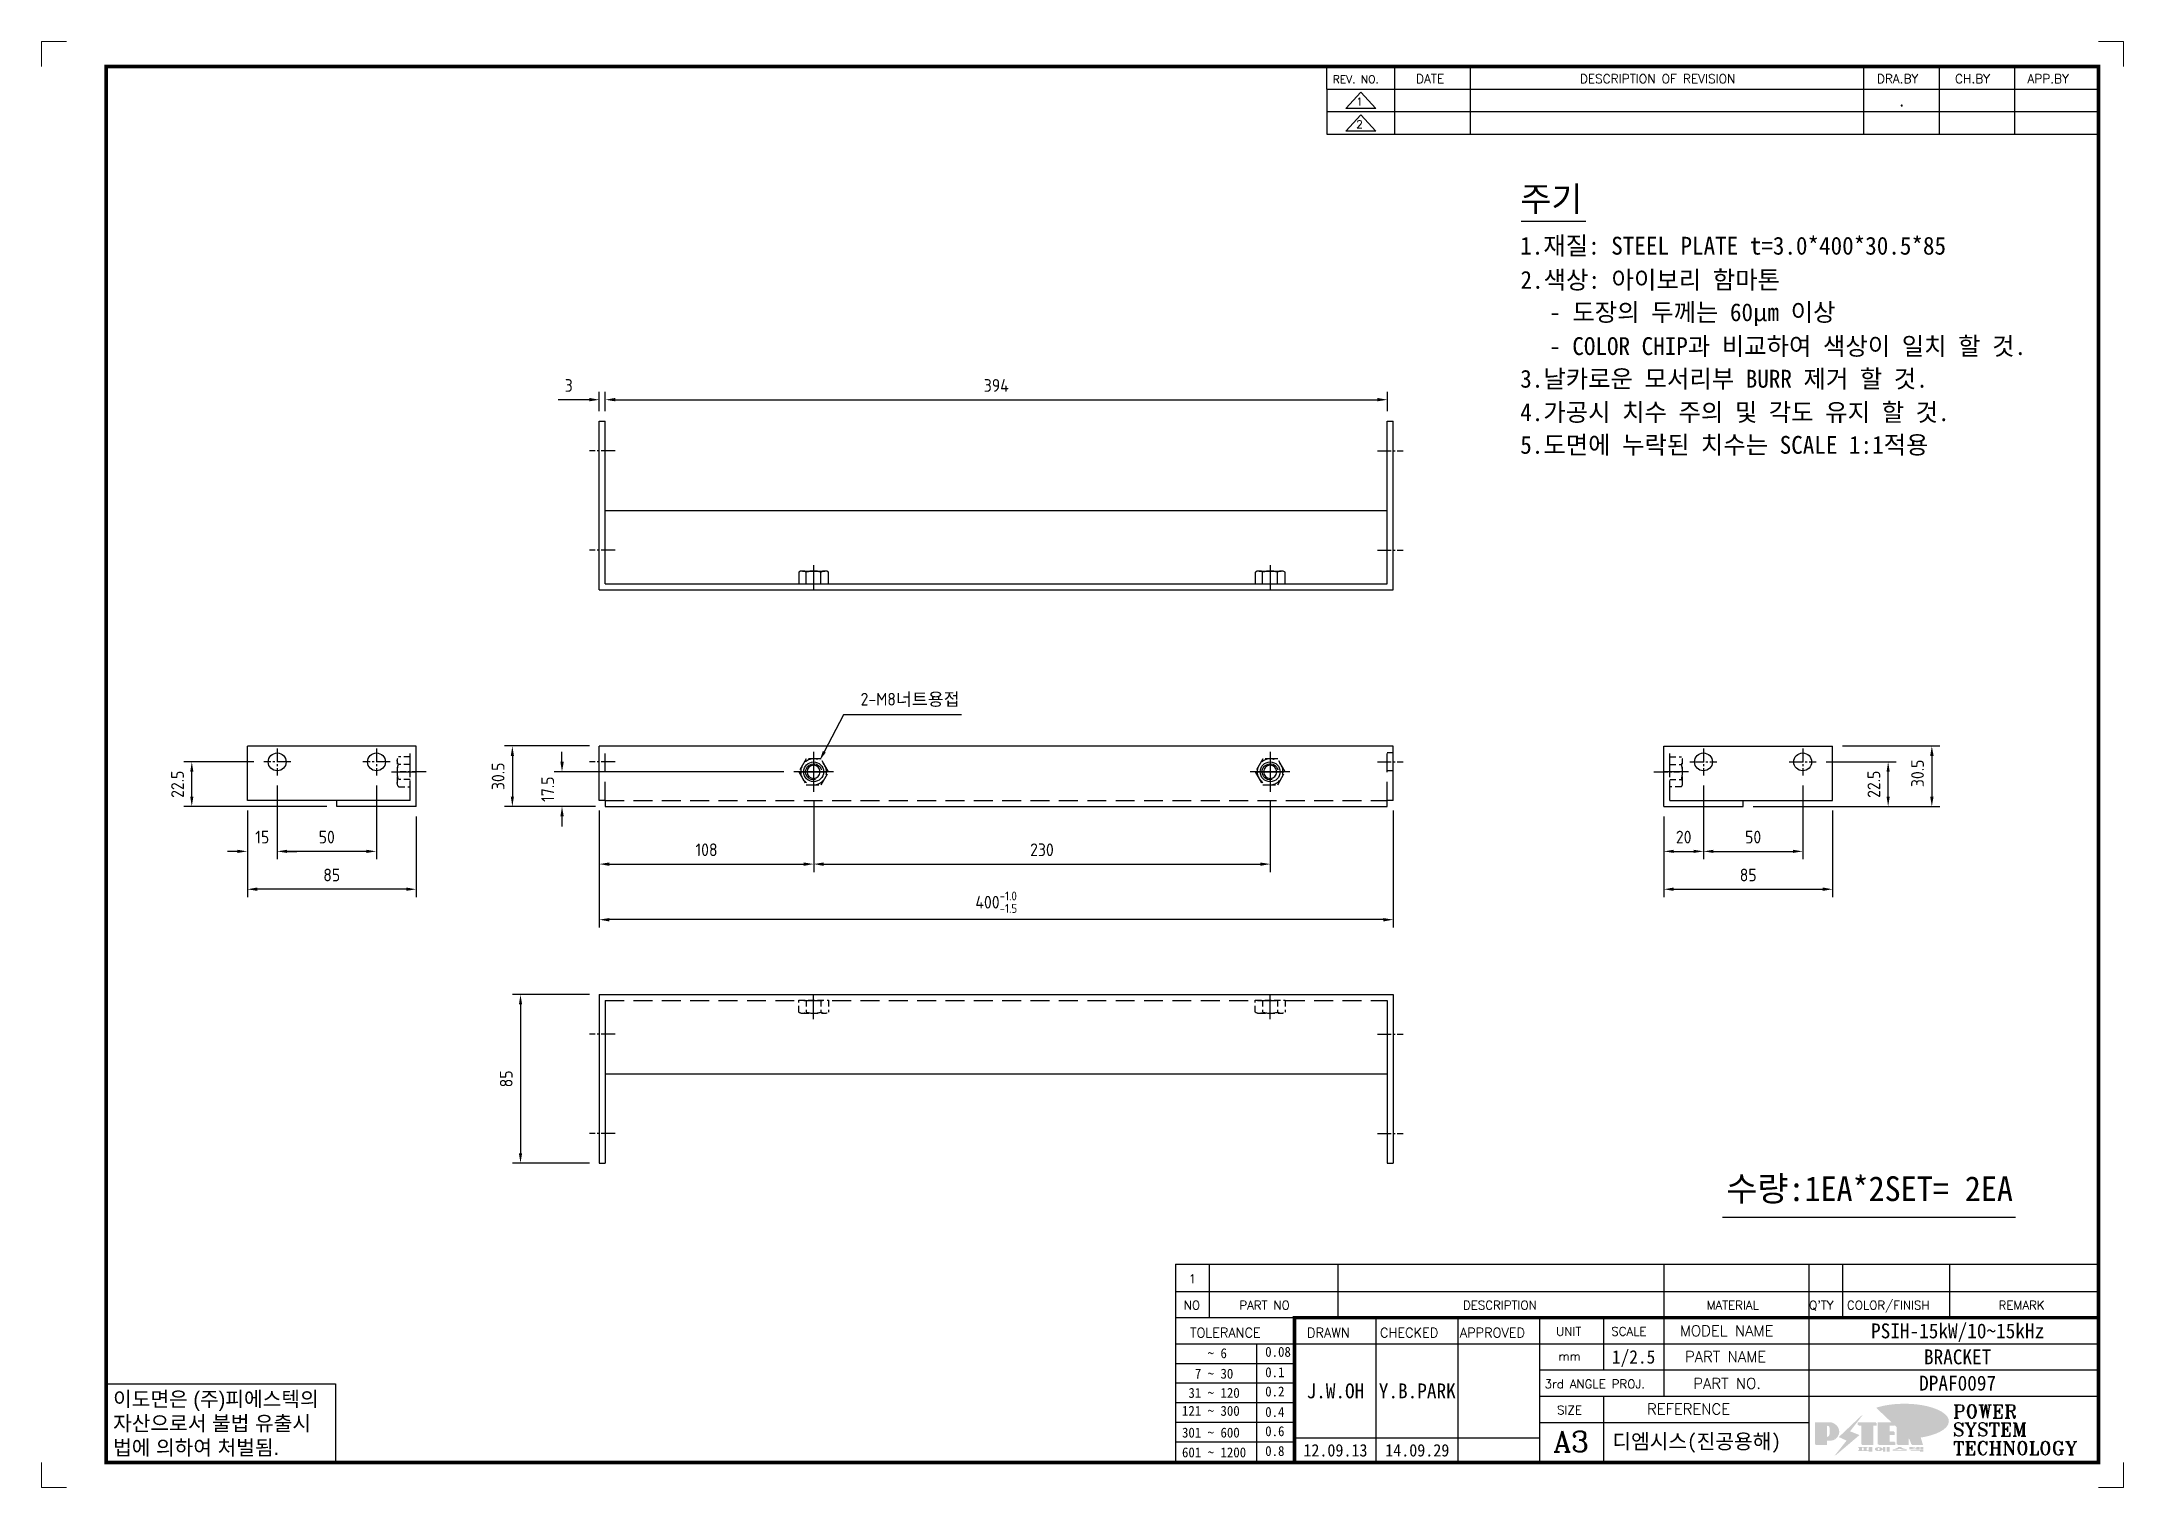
# Model space of a CAD drawing. Header units: millimetres. Extents: x 24815 to 36799, y -9299 to 5469.
# Drawn here: x 29457 to 30505, y -1538 to -810 of the extents above; entities that cross this region are included whole.
import ezdxf
from ezdxf.enums import TextEntityAlignment as Align

# ---------------------------------------------------------------- set-up
doc = ezdxf.new("R2010")
doc.units = ezdxf.units.MM
for name, pattern in [('CENTER', [50.8, 31.75, -6.35, 6.35, -6.35]), ('CENTER1', [10, 7, -1, 1, -1]), ('CENTER2', [28.575, 19.05, -3.175, 3.175, -3.175]), ('HIDDEN', [9.525, 6.35, -3.175]), ('HIDDEN2', [4.7625, 3.175, -1.5875])]:
    doc.linetypes.add(name, pattern=pattern)
for name, color, linetype in [('CENTER', 1, 'CENTER'), ('FORMAT-1', 7, 'Continuous'), ('line', 3, 'Continuous'), ('THIN', 3, 'Continuous')]:
    doc.layers.add(name, color=color, linetype=linetype)
doc.styles.add('h1', font='')
doc.styles.add('HAN', font='')
doc.styles.add('RC', font='ROMANC.SHX')
doc.styles.add('ROMANT', font='romant')
doc.styles.add('RT', font='ROMANT.SHX', dxfattribs={"oblique": 15})
doc.styles.get("Standard").update_dxf_attribs({"font": 'ISOCP.SHX', "bigfont": 'WHGTXT.SHX'})
doc.styles.get('h1').set_extended_font_data('New Gulim')
doc.styles.get('HAN').set_extended_font_data('GulimChe')
doc.dimstyles.new('PS-2', dxfattribs={"dimscale": 2, "dimtxt": 3.2, "dimasz": 2.5, "dimexe": 2, "dimexo": 2.5, "dimgap": 2, "dimtad": 1, "dimtoh": 1, "dimrnd": 0.05, "dimzin": 12, "dimdsep": 46, "dimtxsty": 'Standard', "dimcen": 0, "dimclrt": 2, "dimazin": 3, "dimtfac": 1, "dimtofl": 0, "dimtmove": 0, "dimatfit": 3, "dimfxl": 0, "dimtolj": 1, "dimtzin": 0, "dimarcsym": 0})

msp = doc.modelspace()

# ---------------------------------------------------------------- texts
at = {"color": 2, "style": 'HAN'}
for s, height, p in [('주기', 12.5, (30201.444, -895.372)), ('1.재질: STEEL PLATE t=3.0*400*30.5*85', 9, (30201.444, -917.212)), ('2.색상: 아이보리 함마톤', 9, (30201.58, -934.417)), ('- 도장의 두께는 60µm 이상', 9, (30216.069, -950.712)), ('- COLOR CHIP과 비교하여 색상이 일치 할 것.', 9, (30216.069, -967.785)), ('3.날카로운 모서리부 BURR 제거 할 것.', 9, (30201.444, -984.227)), ('4.가공시 치수 주의 및 각도 유지 할 것.', 9, (30201.444, -1001.087)), ('5.도면에 누락된 치수는 SCALE 1:1적용', 9, (30201.444, -1017.529)), ('수량:1EA*2SET= 2EA', 12.5, (30305.2, -1393.97))]:
    msp.add_text(s, height=height, dxfattribs=at).set_placement(p)

# ---------------------------------------------------------------- blocks, each defined once
blk = doc.blocks.new('t3')
for p, q in [((0, 15.88), (46.25, 15.88)), ((0, 15.88), (0, 0)), ((46.25, 15.88), (46.25, 0)), ((0, 0), (46.25, 0))]:
    blk.add_line(p, q)
at = {"color": 1, "style": 'h1'}
for s, p in [('이도면은 (주)피에스텍의', (1.4, 11.29)), ('자산으로서 불법 유출시', (1.4, 6.41)), ('법에 의하여 처벌됨.', (1.4, 1.52))]:
    blk.add_text(s, height=3, dxfattribs=at).set_placement(p)
blk = doc.blocks.new('new LOGO')
at = {"layer": 'line'}
h = blk.add_hatch(color=1, dxfattribs=at)
h.paths.add_polyline_path([(41.5, 16.4), (54.3, 16.4, 1), (54.3, 82.9), (0, 82.9), (0, -0.1), (41.5, -0.1)])
h.paths.add_polyline_path([(41.5, 27.9), (41.5, 71.9), (43.6, 71.9, -0.414214), (54.6, 60.9), (54.6, 38.9, -0.414214), (43.6, 27.9)], flags=16)
h.paths.add_polyline_path([(214.7, 71.9), (227.5, 71.9), (227.5, 82.9), (159.7, 82.9), (159.7, 71.9), (172.5, 71.9), (172.5, -0.1), (214.7, -0.1)])
h.paths.add_polyline_path([(276, 37.4), (294.8, 37.4), (294.8, 49.1), (276, 49.1), (276, 71.9), (294.8, 71.9), (294.8, 82.9), (234.5, 82.9), (234.5, -0.1), (297, -0.1), (297, 10.9), (276, 10.9)])
h.paths.add_polyline_path([(347.2, 35.2), (359.7, -0.1), (400.5, -0.1), (379.6, 66.8), (399.7, 82.9), (380.6, 82.9), (347.2, 61.6), (347.2, 82.9), (305.5, 82.9), (305.5, -0.1), (347.2, -0.1)])
h = blk.add_hatch(color=250, dxfattribs=at)
h.paths.add_polyline_path([(44.5, 69.4), (46.6, 69.4, -0.129793), (52, 68, 0.221832), (43.6, 71.9), (41.5, 71.9), (41.5, 27.9), (43.6, 27.9, 0.02048), (44.5, 28)], flags=17)
h.paths.add_polyline_path([(44.5, 13.9), (57.3, 13.9, 0.72362), (77.1, 73.9, -0.679777), (54.3, 16.4), (41.5, 16.4), (41.5, -0.1), (3, -0.1), (3, -2.6), (44.5, -2.6)])
h.paths.add_polyline_path([(117.9, 14.2), (71.5, -44.4), (77.1, -39.6), (120.8, 15.6), (92, 28.9), (173.3, 106), (177.5, 111.4), (89.1, 27.6)])
h.paths.add_polyline_path([(162.7, 71.9), (162.7, 69.4), (172.5, 69.4), (172.5, 71.9)], flags=17)
h.paths.add_polyline_path([(217.7, 69.4), (230.5, 69.4), (230.5, 80.4), (227.5, 80.4), (227.5, 71.9), (214.7, 71.9), (214.7, -0.1), (175.5, -0.1), (175.5, -2.6), (217.7, -2.6)])
h.paths.add_polyline_path([(297.8, 46.6), (294.8, 46.6), (294.8, 37.4), (276, 37.4), (276, 10.9), (279, 10.9), (279, 34.9), (297.8, 34.9)])
h.paths.add_polyline_path([(300, 8.4), (297, 8.4), (297, -0.1), (237.5, -0.1), (237.5, -2.6), (300, -2.6)])
h.paths.add_polyline_path([(297.8, 80.4), (294.8, 80.4), (294.8, 71.9), (276, 71.9), (276, 49.1), (279, 49.1), (279, 69.4), (297.8, 69.4)])
h.paths.add_polyline_path([(350.2, 80.4), (347.2, 80.4), (347.2, 61.6), (350.2, 63.5)])
h.paths.add_polyline_path([(350.2, 26.7), (347.2, 35.2), (347.2, -0.1), (308.5, -0.1), (308.5, -2.6), (350.2, -2.6)])
h.paths.add_polyline_path([(402.7, 80.4), (396.5, 80.4), (379.6, 66.8), (400.5, -0.1), (361.8, -0.1), (362.7, -2.6), (403.5, -2.6), (382.6, 64.3)])
blk.add_hatch(color=5, dxfattribs=at).paths.add_polyline_path([(166.3, 35), (131, 49), (180.4, 112.7), (92, 28.9), (120.8, 15.6), (74.4, -43)])
h = blk.add_hatch(color=253, dxfattribs=at)
edge = h.paths.add_edge_path()
edge.add_ellipse((333.9, 86.4), major_axis=(-165.9, 0), ratio=0.39426, start_angle=111.51268, end_angle=334.46902)
edge.add_ellipse((314.1, 81.2), major_axis=(-153.7, 0), ratio=0.40699, start_angle=121.30662, end_angle=327.74369, ccw=False)
edge.add_line((394, 27.8), (394.7, 25.6))
h = blk.add_hatch(color=250, dxfattribs=at)
edge = h.paths.add_edge_path()
edge.add_ellipse((237.8, -17.6), major_axis=(-14.3, 0), ratio=0.526336, start_angle=192.2456, end_angle=269.07481)
edge.add_line((238.1, -10.1), (237.6, -10.1))
edge.add_ellipse((237.8, -17.6), major_axis=(-14.3, 0), ratio=0.526336, start_angle=270.92519, end_angle=449.07481)
edge.add_line((237.6, -25.1), (238.1, -25.1))
edge.add_ellipse((237.8, -17.6), major_axis=(-14.3, 0), ratio=0.526336, start_angle=450.92519, end_angle=527.7544)
edge.add_line((251.7, -19.2), (254.1, -19.2))
edge.add_line((254.1, -19.2), (254.1, -27.1))
edge.add_line((254.1, -27.1), (263.1, -27.1))
edge.add_line((263.1, -27.1), (263.1, -10.1))
edge.add_line((263.1, -10.1), (254.1, -10.1))
edge.add_line((254.1, -10.1), (254.1, -16))
edge.add_line((254.1, -16), (251.7, -16))
h.paths.add_polyline_path([(241, -16.4), (241, -18.7, -1), (234.4, -18.7), (234.4, -16.4, -1)], flags=16)
h.paths.add_polyline_path([(278.2, -10.1), (268.1, -10.1), (268.1, -27.1), (278.2, -27.1)])
h.paths.add_polyline_path([(310.3, -10.1), (310.3, -11.1, -0.157169), (289.3, -17.5), (294, -19.9, 0.128407), (316.3, -15.9, 0.128407), (338.6, -19.9), (343.3, -17.5, -0.157169), (322.2, -11.1), (322.2, -10.1)])
h.paths.add_polyline_path([(342.1, -25.1), (342.1, -22.3), (290.4, -22.3), (290.4, -25.1)])
h.paths.add_polyline_path([(352, -10.1), (352, -16.2, 0.414214), (354, -18.2), (378.7, -18.2), (378.7, -19.6), (390.2, -19.6), (390.2, -10.1), (378.7, -10.1), (378.7, -13.6), (374.7, -13.6), (374.7, -15.1), (378.7, -15.1), (378.7, -16.2), (364.7, -16.2), (364.7, -15.1), (371.2, -15.1), (371.2, -13.6), (364.7, -13.6), (364.7, -12.6), (374.7, -12.6), (374.7, -10.1)])
h.paths.add_polyline_path([(393.8, -10.1), (393.8, -19.6), (405, -19.6), (405, -10.1)])
h.paths.add_polyline_path([(405, -27.1), (405, -20.9), (356.8, -20.9), (356.8, -23), (391.8, -23), (391.8, -27.1)])
h.paths.add_polyline_path([(200.4, -10.1), (200.4, -22.3), (193.2, -22.3), (193.2, -12.6), (196.6, -12.6), (196.6, -10.1), (161, -10.1), (161, -12.6), (164.5, -12.6), (164.5, -22.3), (161, -22.3), (161, -25.1), (200.4, -25.1), (200.4, -27.1), (213.9, -27.1), (213.9, -10.1)])
h.paths.add_polyline_path([(182, -12.6), (175.6, -12.6), (175.6, -22.3), (182, -22.3)], flags=17)
blk = doc.blocks.new('format-3')
at = {"color": 3, "lineweight": 9}
for p, q in [((0, 286.3), (0, 291.3)), ((5, 291.3), (0, 291.3)), ((414.5, 291.3), (419.5, 291.3)), ((419.5, 286.3), (419.5, 291.3)), ((0, 5), (0, 0)), ((419.5, 5), (419.5, 0)), ((5, 0), (0, 0)), ((414.5, 0), (419.5, 0))]:
    blk.add_line(p, q, dxfattribs=at)
at = {"color": 180}
for p, q in [((258.97, 281.75), (258.97, 286.3)), ((272.71, 281.75), (272.71, 286.3)), ((287.94, 281.75), (287.94, 286.3)), ((367.22, 281.75), (367.22, 286.3)), ((382.45, 281.75), (382.45, 286.3)), ((397.61, 281.75), (397.61, 286.3)), ((258.97, 281.75), (414.5, 281.75)), ((228.5, 39.49), (228.5, 5)), ((228.5, 39.49), (414.5, 39.49)), ((235.29, 39.49), (235.29, 34.21)), ((261.24, 34.21), (261.24, 39.49)), ((326.9, 39.49), (326.9, 34.21)), ((356.11, 39.49), (356.11, 34.21)), ((362.93, 39.49), (362.93, 34.21)), ((384.48, 39.49), (384.48, 34.21)), ((228.5, 34.21), (252.48, 34.21)), ((268.96, 5), (268.96, 34.21)), ((285.45, 5), (285.45, 34.21)), ((301.94, 5), (301.94, 34.21)), ((314.72, 34.21), (314.72, 23.65)), ((326.9, 34.21), (326.9, 18.37)), ((356.11, 34.21), (356.11, 5)), ((228.5, 28.93), (252.48, 28.93)), ((244.89, 5.23), (244.89, 28.93)), ((252.48, 28.93), (414.5, 28.93)), ((228.5, 24.98), (252.48, 24.98)), ((228.5, 21.03), (252.48, 21.03)), ((301.94, 23.65), (414.5, 23.65)), ((228.5, 17.08), (252.48, 17.08)), ((301.94, 18.37), (414.5, 18.37)), ((314.72, 18.37), (314.72, 5)), ((228.5, 13.13), (252.48, 13.13)), ((301.94, 13.09), (356.11, 13.09)), ((228.5, 9.18), (252.48, 9.18)), ((252.48, 9.95), (301.94, 9.95))]:
    blk.add_line(p, q, dxfattribs=at)
at = {"const_width": 0.7}
blk.add_lwpolyline([(252.48, 5), (252.48, 34.21), (414.5, 34.21)], dxfattribs=at)
at = {"layer": 'FORMAT-1', "const_width": 0.7}
blk.add_lwpolyline([(13, 5), (13, 286.3), (414.5, 286.3), (414.5, 5)], close=True, dxfattribs=at)
blk.add_blockref('t3', (13, 5))
at = {"xscale": 0.05400000000000027, "yscale": 0.05400000000000027, "zscale": 0.05400000000000027}
blk.add_blockref('new LOGO', (357.35, 8.65), dxfattribs=at)
at = {"color": 2}
for s, height, style, p in [('REV. NO.', 1.56, 'RC', (260.23, 282.95)), ('DATE', 1.788, 'RC', (276.95, 282.94)), ('DESCRIPTION OF REVISION', 1.7875, 'RC', (309.98, 282.94)), ('DRA.BY', 1.788, 'RC', (369.83, 282.94)), ('CH.BY', 1.788, 'RC', (385.59, 282.94)), ('APP.BY', 1.788, 'RC', (400.18, 282.94)), ('COLOR/FINISH', 1.7424, 'RC', (363.8, 35.83)), ('NO', 1.742, 'RC', (230.16, 35.83)), ('PART NO', 1.742, 'RC', (241.36, 35.83)), ('DESCRIPTION', 1.7424, 'RC', (286.43, 35.83)), ('MATERIAL', 1.742, 'RC', (335.52, 35.83)), ("Q'TY", 1.742, 'RC', (356.17, 35.83)), ('REMARK', 1.742, 'RC', (394.37, 35.83)), (' TOLERANCE', 1.9, 'RC', (230.11, 30.22)), ('DRAWN', 1.9, 'RC', (255, 30.22)), ('CHECKED', 1.9, 'RC', (269.71, 30.22)), ('APPROVED', 1.9, 'RC', (285.8, 30.22)), ('UNIT', 1.742, 'RC', (305.19, 30.55)), ('SCALE', 1.742, 'RC', (316.32, 30.55)), ('MODEL NAME', 2.178, 'RC', (330.12, 30.46)), ('    ~ 6', 2, 'HAN', (229.8, 26.03)), ('0.08', 2, 'HAN', (246.57, 26.31)), ('mm', 1.742, 'RC', (305.67, 25.56)), ('PART NAME', 2.178, 'RC', (331.17, 25.24)), ('  7 ~ 30', 2, 'HAN', (229.8, 21.91)), ('0.1', 2, 'HAN', (246.57, 22.2)), ('3rd ANGLE PROJ.', 1.7424, 'RC', (302.87, 19.97)), ('PART NO.', 2.178, 'RC', (332.84, 19.85)), (' 31 ~ 120', 2, 'HAN', (229.8, 18.04)), ('0.2', 2, 'HAN', (246.57, 18.32)), ('REFERENCE', 2.178, 'RC', (323.52, 14.69)), ('121 ~ 300', 2, 'HAN', (229.8, 14.42)), ('0.4', 2, 'HAN', (246.57, 14.2)), ('SIZE', 1.742, 'RC', (305.39, 14.71)), ('301 ~ 600', 2, 'HAN', (229.8, 10.04)), ('0.6', 2, 'HAN', (246.57, 10.32)), ('601 ~ 1200', 2, 'HAN', (229.8, 6.05)), ('0.8', 2, 'HAN', (246.57, 6.33))]:
    blk.add_text(s, height=height, dxfattribs=dict(at, style=style)).set_placement(p)
at = {"style": 'ROMANT'}
for s, p in [('POWER', (385.15, 13.96)), ('SYSTEM', (385.15, 10.31)), ('TECHNOLOGY', (385.15, 6.56))]:
    blk.add_text(s, height=2.7, dxfattribs=at).set_placement(p)
at = {"color": 2, "lineweight": 25, "style": 'RC'}
blk.add_text('A3', height=4.182, dxfattribs=at).set_placement((304.61, 7.14))
at = {"style": 'HAN'}
for tag, height, p in [('MODEL-NAME', 3, (386.1, 31.53)), ('SCALE', 2.7, (320.81, 26.29)), ('PART-NAME', 3, (386.1, 26.29)), ('CH-BY', 3, (277.21, 19.44)), ('PART-NO', 3, (386.1, 21.01)), ('DRA-BY', 3, (260.72, 19.44)), ('APP-BY', 3, (293.7, 19.44)), ('DRA-DATE', 2.5, (260.72, 7.47)), ('CH-DATE', 2.5, (277.21, 7.47)), ('APP-DATE', 2.5, (293.7, 7.47)), ('관련업체', 3, (333.52, 9.26))]:
    blk.add_attdef(tag, text='', height=height, dxfattribs=at).set_placement(p, align=Align.MIDDLE_CENTER)
blk = doc.blocks.new('no3')
at = {"color": 180}
for p, q in [((0, 5.5), (0, 0)), ((0, 5.5), (186, 5.5)), ((6.79, 5.5), (6.79, 0)), ((32.74, 0.11), (32.74, 5.5)), ((98.4, 5.5), (98.4, 0)), ((127.61, 5.5), (127.61, 0)), ((134.43, 5.5), (134.43, 0)), ((155.98, 5.5), (155.98, 0))]:
    blk.add_line(p, q, dxfattribs=at)
at = {"color": 2, "style": 'HAN'}
for tag, p in [('PART-NO', (19.76, 2.75)), ('MATERIAL', (111.38, 2.75)), ("Q'TY", (131.02, 2.75)), ('COLOR/FINISH', (145.2, 2.75)), ('REMARK', (170.76, 2.75))]:
    blk.add_attdef(tag, text='', height=2.9, dxfattribs=at).set_placement(p, align=Align.MIDDLE_CENTER)
blk.add_attdef('DESCRIPTION', text='', height=2.9, dxfattribs=at).set_placement((34.51, 2.75), align=Align.MIDDLE_LEFT)
at = {"color": 2, "style": 'RT', "oblique": 15}
blk.add_attdef('NO', text='', height=1.74, dxfattribs=at).set_placement((3.38, 2.51), align=Align.MIDDLE_CENTER)
blk = doc.blocks.new('re3')
at = {"color": 180}
for p, q in [((0, 0), (0, -4.55)), ((6.87, -0.64), (3.86, -3.91)), ((9.88, -3.91), (3.86, -3.91)), ((6.87, -0.64), (9.88, -3.91)), ((13.74, -4.55), (13.74, 0)), ((28.97, -4.55), (28.97, 0)), ((108.25, -4.55), (108.25, 0)), ((123.49, -4.55), (123.49, 0)), ((138.64, -4.55), (138.64, 0)), ((0, -4.55), (155.53, -4.55))]:
    blk.add_line(p, q, dxfattribs=at)
at = {"color": 2, "style": 'RC', "oblique": 15}
blk.add_attdef('REV.NO', text='', height=1.56, dxfattribs=at).set_placement((6.59, -2.56), align=Align.MIDDLE_CENTER)
blk.add_attdef('-1', text='', height=1.56, dxfattribs=at).set_placement((9.37, -1.66), align=Align.MIDDLE_LEFT)
at = {"color": 2, "style": 'HAN'}
for tag, p in [('REV.-DATE', (21.36, -2.28)), ('DRA.BY', (115.87, -2.28)), ('CH.BY', (131.07, -2.28)), ('APP.BY', (147.09, -2.28))]:
    blk.add_attdef(tag, text='', height=2.5, dxfattribs=at).set_placement(p, align=Align.MIDDLE_CENTER)
blk.add_attdef('DESCRIPTION-OF-REVISION', text='', height=2.5, dxfattribs=at).set_placement((31.61, -2.28), align=Align.MIDDLE_LEFT)
blk = doc.blocks.new('esrfa')
at = {"color": 2, "linetype": 'HIDDEN2'}
for p, q in [((-4055.2, -14067.6), (-4040.2, -14067.6)), ((-4055.2, -14073.5), (-4055.2, -14067.6)), ((-4053.3, -14074.1), (-4042.1, -14074.1)), ((-4051.5, -14067.6), (-4051.5, -14073.5)), ((-4044, -14067.6), (-4044, -14073.5)), ((-4040.2, -14067.6), (-4040.2, -14073.5))]:
    blk.add_line(p, q, dxfattribs=at)
for centre, radius, start, end in [((-4053.3, -14070.8), 3.32, 235.6158, 304.3842), ((-4047.7, -14061.7), 12.4, 252.412, 287.588), ((-4042.1, -14070.8), 3.32, 235.6158, 304.3842)]:
    blk.add_arc(centre, radius, start, end, dxfattribs=at)
at = {"layer": 'CENTER'}
blk.add_line((-4047.7, -14077.1), (-4047.7, -14064.6), dxfattribs=at)
blk = doc.blocks.new('*D451')
at = {"color": 0, "lineweight": -2}
for p, q in [((29845.5, -1192.7), (29845.5, -1228.2)), ((29737.5, -1197.2), (29737.5, -1228.2)), ((29742.5, -1224.2), (29840.5, -1224.2))]:
    blk.add_line(p, q, dxfattribs=at)
at = {"color": 0}
for points in [[(29742.5, -1223.4), (29742.5, -1225.1), (29737.5, -1224.2)], [(29840.5, -1223.4), (29840.5, -1225.1), (29845.5, -1224.2)]]:
    blk.add_solid(points, dxfattribs=at)
at = {"layer": 'Defpoints', "color": 0}
for p in [(29737.5, -1192.2), (29845.5, -1187.7), (29845.5, -1224.2)]:
    blk.add_point(p, dxfattribs=at)
at = {"color": 2, "insert": (29791.5, -1217), "char_height": 6.4, "attachment_point": 5}
blk.add_mtext('\\A1;108', dxfattribs=at)
blk = doc.blocks.new('*D452')
at = {"color": 0, "lineweight": -2}
for p, q in [((29737.5, -1197.2), (29737.5, -1256.2)), ((30137.5, -1197.2), (30137.5, -1256.2)), ((30132.5, -1252.2), (29742.5, -1252.2))]:
    blk.add_line(p, q, dxfattribs=at)
at = {"color": 0}
for points in [[(29742.5, -1251.4), (29742.5, -1253.1), (29737.5, -1252.2)], [(30132.5, -1251.4), (30132.5, -1253.1), (30137.5, -1252.2)]]:
    blk.add_solid(points, dxfattribs=at)
at = {"layer": 'Defpoints', "color": 0}
for p in [(29737.5, -1192.2), (30137.5, -1192.2), (29737.5, -1252.2)]:
    blk.add_point(p, dxfattribs=at)
at = {"color": 2, "insert": (29937.5, -1243.4), "char_height": 6.4, "attachment_point": 5}
blk.add_mtext('\\A1;400{\\H0.7x;\\S-1.0^ -1.5;}', dxfattribs=at)
blk = doc.blocks.new('*D453')
at = {"color": 0, "lineweight": -2}
for p, q in [((29732.5, -1164.7), (29689.7, -1164.7)), ((29693.7, -1169.7), (29693.7, -1190.2)), ((29735.5, -1195.2), (29689.7, -1195.2))]:
    blk.add_line(p, q, dxfattribs=at)
at = {"color": 0}
for points in [[(29692.9, -1169.7), (29694.5, -1169.7), (29693.7, -1164.7)], [(29692.9, -1190.2), (29694.5, -1190.2), (29693.7, -1195.2)]]:
    blk.add_solid(points, dxfattribs=at)
at = {"layer": 'Defpoints', "color": 0}
for p in [(29737.5, -1164.7), (29693.7, -1195.2), (29740.5, -1195.2)]:
    blk.add_point(p, dxfattribs=at)
at = {"color": 2, "insert": (29686.5, -1180), "char_height": 6.4, "attachment_point": 5, "rotation": 90}
blk.add_mtext('\\A1;30.5', dxfattribs=at)
blk = doc.blocks.new('*D507')
at = {"color": 0, "lineweight": -2}
for p, q in [((30293.8, -1184.6), (30293.8, -1221.8)), ((30273.8, -1200.2), (30273.8, -1221.8)), ((30278.8, -1217.8), (30288.8, -1217.8))]:
    blk.add_line(p, q, dxfattribs=at)
at = {"color": 0}
for points in [[(30278.8, -1217), (30278.8, -1218.6), (30273.8, -1217.8)], [(30288.8, -1217), (30288.8, -1218.6), (30293.8, -1217.8)]]:
    blk.add_solid(points, dxfattribs=at)
at = {"layer": 'Defpoints', "color": 0}
for p in [(30293.8, -1179.6), (30273.8, -1195.2), (30293.8, -1217.8)]:
    blk.add_point(p, dxfattribs=at)
at = {"color": 2, "insert": (30283.8, -1210.6), "char_height": 6.4, "attachment_point": 5}
blk.add_mtext('\\A1;20', dxfattribs=at)
blk = doc.blocks.new('*D508')
at = {"color": 0, "lineweight": -2}
for p, q in [((30293.8, -1184.6), (30293.8, -1221.8)), ((30343.8, -1184.6), (30343.8, -1221.8)), ((30298.8, -1217.8), (30338.8, -1217.8))]:
    blk.add_line(p, q, dxfattribs=at)
at = {"color": 0}
for points in [[(30298.8, -1217), (30298.8, -1218.6), (30293.8, -1217.8)], [(30338.8, -1217), (30338.8, -1218.6), (30343.8, -1217.8)]]:
    blk.add_solid(points, dxfattribs=at)
at = {"layer": 'Defpoints', "color": 0}
for p in [(30293.8, -1179.6), (30343.8, -1179.6), (30343.8, -1217.8)]:
    blk.add_point(p, dxfattribs=at)
at = {"color": 2, "insert": (30318.8, -1210.6), "char_height": 6.4, "attachment_point": 5}
blk.add_mtext('\\A1;50', dxfattribs=at)
blk = doc.blocks.new('*D509')
at = {"color": 0, "lineweight": -2}
for p, q in [((30273.8, -1200.2), (30273.8, -1240.9)), ((30358.8, -1197.2), (30358.8, -1240.9)), ((30278.8, -1236.9), (30353.8, -1236.9))]:
    blk.add_line(p, q, dxfattribs=at)
at = {"color": 0}
for points in [[(30278.8, -1236), (30278.8, -1237.7), (30273.8, -1236.9)], [(30353.8, -1236), (30353.8, -1237.7), (30358.8, -1236.9)]]:
    blk.add_solid(points, dxfattribs=at)
at = {"layer": 'Defpoints', "color": 0}
for p in [(30273.8, -1195.2), (30358.8, -1192.2), (30358.8, -1236.9)]:
    blk.add_point(p, dxfattribs=at)
at = {"color": 2, "insert": (30316.3, -1229.7), "char_height": 6.4, "attachment_point": 5}
blk.add_mtext('\\A1;85', dxfattribs=at)
blk = doc.blocks.new('*D510')
at = {"color": 0, "lineweight": -2}
for p, q in [((30355.6, -1172.7), (30390.8, -1172.7)), ((30386.8, -1190.2), (30386.8, -1177.7)), ((30318.8, -1195.2), (30390.8, -1195.2))]:
    blk.add_line(p, q, dxfattribs=at)
at = {"color": 0}
for points in [[(30386, -1177.7), (30387.6, -1177.7), (30386.8, -1172.7)], [(30386, -1190.2), (30387.6, -1190.2), (30386.8, -1195.2)]]:
    blk.add_solid(points, dxfattribs=at)
at = {"layer": 'Defpoints', "color": 0}
for p in [(30350.6, -1172.7), (30386.8, -1172.7), (30313.8, -1195.2)]:
    blk.add_point(p, dxfattribs=at)
at = {"color": 2, "insert": (30379.6, -1184), "char_height": 6.4, "attachment_point": 5, "rotation": 90}
blk.add_mtext('\\A1;22.5', dxfattribs=at)
blk = doc.blocks.new('*D454')
at = {"color": 0, "lineweight": -2}
for p, q in [((30363.8, -1164.7), (30412.8, -1164.7)), ((30408.8, -1169.7), (30408.8, -1190.2)), ((30318.8, -1195.2), (30412.8, -1195.2))]:
    blk.add_line(p, q, dxfattribs=at)
at = {"color": 0}
for points in [[(30408, -1169.7), (30409.7, -1169.7), (30408.8, -1164.7)], [(30408, -1190.2), (30409.7, -1190.2), (30408.8, -1195.2)]]:
    blk.add_solid(points, dxfattribs=at)
at = {"layer": 'Defpoints', "color": 0}
for p in [(30358.8, -1164.7), (30313.8, -1195.2), (30408.8, -1195.2)]:
    blk.add_point(p, dxfattribs=at)
at = {"color": 2, "insert": (30401.6, -1178.5), "char_height": 6.4, "attachment_point": 5, "rotation": 90}
blk.add_mtext('\\A1;30.5', dxfattribs=at)
blk = doc.blocks.new('*D455')
at = {"color": 0, "lineweight": -2}
for p, q in [((29732.5, -990.3), (29716.7, -990.3)), ((29737.5, -996.1), (29737.5, -986.3)), ((29740.5, -996.1), (29740.5, -986.3)), ((29745.5, -990.3), (29750.5, -990.3))]:
    blk.add_line(p, q, dxfattribs=at)
at = {"color": 0}
for points in [[(29732.5, -989.4), (29732.5, -991.1), (29737.5, -990.3)], [(29745.5, -989.4), (29745.5, -991.1), (29740.5, -990.3)]]:
    blk.add_solid(points, dxfattribs=at)
at = {"layer": 'Defpoints', "color": 0}
for p in [(29737.5, -990.3), (29737.5, -1001.1), (29740.5, -1001.1)]:
    blk.add_point(p, dxfattribs=at)
at = {"color": 2, "insert": (29722.1, -983.1), "char_height": 6.4, "attachment_point": 5}
blk.add_mtext('\\A1;3', dxfattribs=at)
blk = doc.blocks.new('*D456')
at = {"color": 0, "lineweight": -2}
for p, q in [((29740.5, -996.1), (29740.5, -986.3)), ((29745.5, -990.3), (30129.5, -990.3)), ((30134.5, -996.1), (30134.5, -986.3))]:
    blk.add_line(p, q, dxfattribs=at)
at = {"color": 0}
for points in [[(29745.5, -989.4), (29745.5, -991.1), (29740.5, -990.3)], [(30129.5, -989.4), (30129.5, -991.1), (30134.5, -990.3)]]:
    blk.add_solid(points, dxfattribs=at)
at = {"layer": 'Defpoints', "color": 0}
for p in [(30134.5, -990.3), (29740.5, -1001.1), (30134.5, -1001.1)]:
    blk.add_point(p, dxfattribs=at)
at = {"color": 2, "insert": (29937.5, -983.1), "char_height": 6.4, "attachment_point": 5}
blk.add_mtext('\\A1;394', dxfattribs=at)
blk = doc.blocks.new('*D457')
at = {"color": 0, "lineweight": -2}
for p, q in [((29845.5, -1192.7), (29845.5, -1228.2)), ((30075.5, -1192.7), (30075.5, -1228.2)), ((29850.5, -1224.2), (30070.5, -1224.2))]:
    blk.add_line(p, q, dxfattribs=at)
at = {"color": 0}
for points in [[(29850.5, -1223.4), (29850.5, -1225.1), (29845.5, -1224.2)], [(30070.5, -1223.4), (30070.5, -1225.1), (30075.5, -1224.2)]]:
    blk.add_solid(points, dxfattribs=at)
at = {"layer": 'Defpoints', "color": 0}
for p in [(29845.5, -1187.7), (30075.5, -1187.7), (30075.5, -1224.2)]:
    blk.add_point(p, dxfattribs=at)
at = {"color": 2, "insert": (29960.5, -1217), "char_height": 6.4, "attachment_point": 5}
blk.add_mtext('\\A1;230', dxfattribs=at)
blk = doc.blocks.new('*D511')
at = {"color": 0, "lineweight": -2}
for p, q in [((29575.2, -1184.6), (29575.2, -1221.8)), ((29625.2, -1184.6), (29625.2, -1221.8)), ((29620.2, -1217.8), (29580.2, -1217.8))]:
    blk.add_line(p, q, dxfattribs=at)
at = {"color": 0}
for points in [[(29580.2, -1217), (29580.2, -1218.6), (29575.2, -1217.8)], [(29620.2, -1217), (29620.2, -1218.6), (29625.2, -1217.8)]]:
    blk.add_solid(points, dxfattribs=at)
at = {"layer": 'Defpoints', "color": 0}
for p in [(29575.2, -1179.6), (29625.2, -1179.6), (29575.2, -1217.8)]:
    blk.add_point(p, dxfattribs=at)
at = {"color": 2, "insert": (29600.2, -1210.6), "char_height": 6.4, "attachment_point": 5}
blk.add_mtext('\\A1;50', dxfattribs=at)
blk = doc.blocks.new('*D512')
at = {"color": 0, "lineweight": -2}
for p, q in [((29560.2, -1197.2), (29560.2, -1240.9)), ((29645.2, -1200.2), (29645.2, -1240.9)), ((29640.2, -1236.9), (29565.2, -1236.9))]:
    blk.add_line(p, q, dxfattribs=at)
at = {"color": 0}
for points in [[(29565.2, -1236), (29565.2, -1237.7), (29560.2, -1236.9)], [(29640.2, -1236), (29640.2, -1237.7), (29645.2, -1236.9)]]:
    blk.add_solid(points, dxfattribs=at)
at = {"layer": 'Defpoints', "color": 0}
for p in [(29560.2, -1192.2), (29645.2, -1195.2), (29560.2, -1236.9)]:
    blk.add_point(p, dxfattribs=at)
at = {"color": 2, "insert": (29602.7, -1229.7), "char_height": 6.4, "attachment_point": 5}
blk.add_mtext('\\A1;85', dxfattribs=at)
blk = doc.blocks.new('*D513')
at = {"color": 0, "lineweight": -2}
for p, q in [((29563.4, -1172.7), (29528.2, -1172.7)), ((29532.2, -1190.2), (29532.2, -1177.7)), ((29600.2, -1195.2), (29528.2, -1195.2))]:
    blk.add_line(p, q, dxfattribs=at)
at = {"color": 0}
for points in [[(29531.4, -1177.7), (29533, -1177.7), (29532.2, -1172.7)], [(29531.4, -1190.2), (29533, -1190.2), (29532.2, -1195.2)]]:
    blk.add_solid(points, dxfattribs=at)
at = {"layer": 'Defpoints', "color": 0}
for p in [(29532.2, -1172.7), (29568.4, -1172.7), (29605.2, -1195.2)]:
    blk.add_point(p, dxfattribs=at)
at = {"color": 2, "insert": (29525, -1184), "char_height": 6.4, "attachment_point": 5, "rotation": 90}
blk.add_mtext('\\A1;22.5', dxfattribs=at)
blk = doc.blocks.new('*D458')
at = {"color": 0, "lineweight": -2, "ltscale": 10}
for p, q in [((29860.6, -1149), (29850.8, -1167.6)), ((29919.9, -1149), (29860.6, -1149))]:
    blk.add_line(p, q, dxfattribs=at)
at = {"color": 0, "ltscale": 10}
blk.add_solid([(29850.1, -1167.2), (29851.6, -1168), (29848.5, -1172)], dxfattribs=at)
at = {"layer": 'Defpoints', "color": 0, "ltscale": 10}
for p in [(29848.5, -1172), (29842.4, -1183.5)]:
    blk.add_point(p, dxfattribs=at)
at = {"color": 2, "ltscale": 10, "insert": (29894.1, -1141.5), "char_height": 6.4, "attachment_point": 5}
blk.add_mtext('\\A1;2-M8{\\fGulim|b0|i0|c129|p50;너트용접}', dxfattribs=at)
blk = doc.blocks.new('*D515')
at = {"color": 0, "lineweight": -2, "ltscale": 10}
for p, q in [((29732.5, -1289.9), (29693.8, -1289.9)), ((29697.8, -1294.9), (29697.8, -1369.9)), ((29732.5, -1374.9), (29693.8, -1374.9))]:
    blk.add_line(p, q, dxfattribs=at)
at = {"color": 0, "ltscale": 10}
for points in [[(29697, -1294.9), (29698.6, -1294.9), (29697.8, -1289.9)], [(29697, -1369.9), (29698.6, -1369.9), (29697.8, -1374.9)]]:
    blk.add_solid(points, dxfattribs=at)
at = {"layer": 'Defpoints', "color": 0, "ltscale": 10}
for p in [(29737.5, -1289.9), (29697.8, -1374.9), (29737.5, -1374.9)]:
    blk.add_point(p, dxfattribs=at)
at = {"color": 2, "ltscale": 10, "insert": (29690.6, -1332.4), "char_height": 6.4, "attachment_point": 5, "rotation": 90}
blk.add_mtext('\\A1;85', dxfattribs=at)
blk = doc.blocks.new('*D428')
at = {"color": 0, "lineweight": -2, "ltscale": 10}
for p, q in [((29718.7, -1172.7), (29718.7, -1167.7)), ((29830.5, -1177.7), (29714.7, -1177.7)), ((29735.5, -1195.2), (29714.7, -1195.2)), ((29718.7, -1200.2), (29718.7, -1205.2))]:
    blk.add_line(p, q, dxfattribs=at)
at = {"color": 0, "ltscale": 10}
for points in [[(29717.9, -1172.7), (29719.6, -1172.7), (29718.7, -1177.7)], [(29717.9, -1200.2), (29719.6, -1200.2), (29718.7, -1195.2)]]:
    blk.add_solid(points, dxfattribs=at)
at = {"layer": 'Defpoints', "color": 0, "ltscale": 10}
for p in [(29718.7, -1177.7), (29835.5, -1177.7), (29740.5, -1195.2)]:
    blk.add_point(p, dxfattribs=at)
at = {"color": 2, "ltscale": 10, "insert": (29711.5, -1186.5), "char_height": 6.4, "attachment_point": 5, "rotation": 90}
blk.add_mtext('\\A1;17.5', dxfattribs=at)
blk = doc.blocks.new('*D429')
at = {"color": 0, "lineweight": -2, "ltscale": 10}
for p, q in [((29575.2, -1184.6), (29575.2, -1221.8)), ((29560.2, -1197.2), (29560.2, -1221.8)), ((29555.2, -1217.8), (29550.2, -1217.8)), ((29580.2, -1217.8), (29585.2, -1217.8))]:
    blk.add_line(p, q, dxfattribs=at)
at = {"color": 0, "ltscale": 10}
for points in [[(29555.2, -1217), (29555.2, -1218.6), (29560.2, -1217.8)], [(29580.2, -1217), (29580.2, -1218.6), (29575.2, -1217.8)]]:
    blk.add_solid(points, dxfattribs=at)
at = {"layer": 'Defpoints', "color": 0, "ltscale": 10}
for p in [(29575.2, -1179.6), (29560.2, -1192.2), (29575.2, -1217.8)]:
    blk.add_point(p, dxfattribs=at)
at = {"color": 2, "ltscale": 10, "insert": (29567.7, -1210.6), "char_height": 6.4, "attachment_point": 5}
blk.add_mtext('\\A1;15', dxfattribs=at)
blk = doc.blocks.new('874ERTASDFSDFFSDF')
at = {"color": 0}
for p, q in [((15036.5, 10157.7), (15036.5, 10151.8)), ((15038.4, 10158.3), (15049.6, 10158.3)), ((15040.2, 10151.8), (15040.2, 10157.7)), ((15047.7, 10151.8), (15047.7, 10157.7)), ((15051.5, 10151.8), (15051.5, 10157.7)), ((15036.5, 10151.8), (15051.5, 10151.8))]:
    blk.add_line(p, q, dxfattribs=at)
for centre, radius, start, end in [((15038.4, 10155), 3.32, 55.6158, 124.3842), ((15044, 10145.9), 12.4, 72.412, 107.588), ((15049.6, 10155), 3.32, 55.6158, 124.3842)]:
    blk.add_arc(centre, radius, start, end, dxfattribs=at)
at = {"layer": 'CENTER'}
blk.add_line((15044, 10161.3), (15044, 10148.8), dxfattribs=at)
blk = doc.blocks.new('erwqa')
at = {"color": 2, "linetype": 'HIDDEN'}
for p, q in [((-4060.2, -13842.8), (-4056.5, -13836.3)), ((-4056.5, -13849.3), (-4060.2, -13842.8)), ((-4056.5, -13836.3), (-4049, -13836.3)), ((-4049, -13836.3), (-4045.2, -13842.8)), ((-4045.2, -13842.8), (-4049, -13849.3)), ((-4049, -13849.3), (-4056.5, -13849.3))]:
    blk.add_line(p, q, dxfattribs=at)
blk.add_circle((-4052.7, -13842.8), 6.5, dxfattribs=at)
blk.add_circle((-4052.7, -13842.8), 3.32)
at = {"layer": 'CENTER'}
for p, q in [((-4052.7, -13832.8), (-4052.7, -13852.8)), ((-4062.7, -13842.8), (-4042.7, -13842.8))]:
    blk.add_line(p, q, dxfattribs=at)
at = {"layer": 'THIN'}
blk.add_arc((-4052.7, -13842.8), 4, 255, 165, dxfattribs=at)

# ---------------------------------------------------------------- dimensions: what is measured, and where the dimension line sits
for base, p1, p2, picture, middle in [((29737.477, -990.278), (29740.477, -1001.066), (29737.477, -1001.066), '*D455', (29722.064, -983.078)), ((30134.477, -990.278), (29740.477, -1001.066), (30134.477, -1001.066), '*D456', (29937.477, -983.078)), ((30293.756, -1217.815), (30273.756, -1195.237), (30293.756, -1179.559), '*D507', (30283.756, -1210.614)), ((30343.756, -1217.815), (30293.756, -1179.559), (30343.756, -1179.559), '*D508', (30318.756, -1210.615)), ((29845.477, -1224.222), (29737.477, -1192.237), (29845.477, -1187.737), '*D451', (29791.477, -1217.022)), ((30075.477, -1224.222), (29845.477, -1187.737), (30075.477, -1187.737), '*D457', (29960.477, -1217.022)), ((30358.756, -1236.88), (30273.756, -1195.237), (30358.756, -1192.237), '*D509', (30316.256, -1229.68))]:
    dim = msp.add_linear_dim(base=base, p1=p1, p2=p2, dimstyle='PS-2')
    dim.commit()
    dim.dimension.update_dxf_attribs({"geometry": picture, "text_midpoint": middle})
at = {"ltscale": 10}
dim = msp.add_diameter_dim_2p(p1=(29842.447, -1183.488), p2=(29848.507, -1171.987), text='2-M8{\\fGulim|b0|i0|c129|p50;너트용접}', dimstyle='PS-2', dxfattribs=at)
dim.commit()
dim.dimension.update_dxf_attribs({"geometry": '*D458', "text_midpoint": (29894.051, -1149.021), "dimtype": 163})
for base, p1, p2, picture, middle in [((29532.21, -1172.737), (29605.238, -1195.237), (29568.417, -1172.737), '*D513', (29532.21, -1183.987)), ((30408.846, -1195.237), (30358.756, -1164.737), (30313.756, -1195.237), '*D454', (30408.846, -1178.487)), ((30386.784, -1172.737), (30313.756, -1195.237), (30350.577, -1172.737), '*D510', (30386.784, -1183.987))]:
    dim = msp.add_linear_dim(base=base, p1=p1, p2=p2, angle=90, dimstyle='PS-2')
    dim.commit()
    dim.dimension.update_dxf_attribs({"geometry": picture, "text_midpoint": middle, "dimtype": 160})
for base, p1, p2, angle, picture, middle in [((29693.708, -1195.237), (29737.477, -1164.737), (29740.477, -1195.237), 90, '*D453', (29686.508, -1179.987)), ((29575.238, -1217.815), (29625.238, -1179.559), (29575.238, -1179.559), 180, '*D511', (29600.238, -1210.615)), ((29560.238, -1236.88), (29645.238, -1195.237), (29560.238, -1192.237), 180, '*D512', (29602.738, -1229.68))]:
    dim = msp.add_linear_dim(base=base, p1=p1, p2=p2, angle=angle, dimstyle='PS-2')
    dim.commit()
    dim.dimension.update_dxf_attribs({"geometry": picture, "text_midpoint": middle})
dim = msp.add_linear_dim(base=(29718.726, -1177.737), p1=(29740.477, -1195.237), p2=(29835.477, -1177.737), angle=90, dimstyle='PS-2', dxfattribs=at)
dim.commit()
dim.dimension.update_dxf_attribs({"geometry": '*D428', "text_midpoint": (29718.726, -1186.487), "dimtype": 160})
dim = msp.add_linear_dim(base=(29575.238, -1217.815), p1=(29560.238, -1192.237), p2=(29575.238, -1179.559), dimstyle='PS-2', dxfattribs=at)
dim.commit()
dim.dimension.update_dxf_attribs({"geometry": '*D429', "text_midpoint": (29567.738, -1217.815), "dimtype": 160})
dim = msp.add_linear_dim(base=(29737.477, -1252.239), p1=(30137.477, -1192.237), p2=(29737.477, -1192.237), text='<>{\\H0.7x;\\S-1.0^ -1.5;}', dimstyle='PS-2')
dim.commit()
dim.dimension.update_dxf_attribs({"geometry": '*D452', "text_midpoint": (29937.477, -1243.366)})
dim = msp.add_linear_dim(base=(29697.808, -1374.853), p1=(29737.477, -1289.853), p2=(29737.477, -1374.853), angle=90, dimstyle='PS-2', dxfattribs=at)
dim.commit()
dim.dimension.update_dxf_attribs({"geometry": '*D515', "text_midpoint": (29690.608, -1332.353)})

# ---------------------------------------------------------------- linework, layer by layer
for p, q in [((30201.872, -900.284), (30234.541, -900.284)), ((30303.361, -1402.064), (30451.01, -1402.064))]:
    msp.add_line(p, q)
at = {"color": 140}
for p, q in [((29737.477, -1086.066), (29737.477, -1001.066)), ((29737.477, -1001.066), (29740.477, -1001.066)), ((29740.477, -1083.066), (29740.477, -1001.066)), ((30134.477, -1083.066), (30134.477, -1001.066)), ((30134.477, -1001.066), (30137.477, -1001.066)), ((30137.477, -1086.066), (30137.477, -1001.066)), ((29740.477, -1046.066), (30134.477, -1046.066)), ((29737.477, -1086.066), (30137.477, -1086.066)), ((29740.477, -1083.066), (30134.477, -1083.066)), ((29560.238, -1192.237), (29560.238, -1164.737)), ((29645.238, -1164.737), (29560.238, -1164.737)), ((29645.238, -1195.237), (29645.238, -1164.737)), ((29737.477, -1192.237), (29737.477, -1164.737)), ((30137.477, -1164.737), (29737.477, -1164.737)), ((30137.477, -1192.237), (30137.477, -1164.737)), ((30273.756, -1195.237), (30273.756, -1164.737)), ((30273.756, -1164.737), (30358.756, -1164.737)), ((30358.756, -1192.237), (30358.756, -1164.737)), ((29642.238, -1192.237), (29560.238, -1192.237)), ((29605.238, -1195.237), (29605.238, -1192.237)), ((29645.238, -1195.237), (29605.238, -1195.237)), ((29740.477, -1192.237), (29737.477, -1192.237)), ((29740.477, -1192.237), (29740.477, -1195.237)), ((29740.477, -1195.237), (30134.477, -1195.237)), ((30134.477, -1195.237), (30134.477, -1192.237)), ((30137.477, -1192.237), (30134.477, -1192.237)), ((30273.756, -1195.237), (30313.756, -1195.237)), ((30276.756, -1192.237), (30358.756, -1192.237)), ((30313.756, -1195.237), (30313.756, -1192.237)), ((29737.477, -1289.853), (30137.477, -1289.853)), ((29737.477, -1289.853), (29737.477, -1374.853)), ((30137.477, -1289.853), (30137.477, -1374.853)), ((29740.477, -1292.853), (29740.477, -1374.853)), ((30134.477, -1292.853), (30134.477, -1374.853)), ((29740.477, -1329.853), (30134.477, -1329.853)), ((29737.477, -1374.853), (29740.477, -1374.853)), ((30134.477, -1374.853), (30137.477, -1374.853))]:
    msp.add_line(p, q, dxfattribs=at)
at = {"color": 1, "linetype": 'CENTER1'}
for p, q in [((29745.477, -1016.066), (29732.477, -1016.066)), ((30129.477, -1016.066), (30142.477, -1016.066)), ((29745.477, -1066.066), (29732.477, -1066.066)), ((30129.477, -1066.066), (30142.477, -1066.066)), ((29582.059, -1172.737), (29568.417, -1172.737)), ((29575.238, -1165.916), (29575.238, -1179.559)), ((29632.059, -1172.737), (29618.417, -1172.737)), ((29625.238, -1165.916), (29625.238, -1179.559)), ((29745.477, -1172.737), (29732.477, -1172.737)), ((30129.477, -1172.737), (30142.477, -1172.737)), ((30286.935, -1172.737), (30300.577, -1172.737)), ((30293.756, -1165.916), (30293.756, -1179.559)), ((30336.935, -1172.737), (30350.577, -1172.737)), ((30343.756, -1165.916), (30343.756, -1179.559)), ((29650.238, -1177.737), (29637.238, -1177.737)), ((30268.756, -1177.737), (30281.756, -1177.737)), ((29745.477, -1309.853), (29732.477, -1309.853)), ((30129.477, -1309.853), (30142.477, -1309.853)), ((29745.477, -1359.853), (29732.477, -1359.853)), ((30129.477, -1359.853), (30142.477, -1359.853))]:
    msp.add_line(p, q, dxfattribs=at)
at = {"color": 2, "linetype": 'HIDDEN2', "ltscale": 3}
for p, q in [((29642.238, -1192.237), (29642.238, -1164.737)), ((29740.477, -1192.237), (29740.477, -1164.737)), ((30134.477, -1192.237), (30134.477, -1164.737)), ((30276.756, -1192.237), (30276.756, -1164.737)), ((29740.477, -1192.237), (30134.477, -1192.237)), ((29740.477, -1292.853), (30134.477, -1292.853))]:
    msp.add_line(p, q, dxfattribs=at)
at = {"color": 1, "linetype": 'CENTER2'}
for p, q in [((29845.477, -1170.91), (29845.477, -1184.565)), ((30075.477, -1170.91), (30075.477, -1184.565)), ((29838.649, -1177.737), (29852.304, -1177.737)), ((30068.649, -1177.737), (30082.304, -1177.737))]:
    msp.add_line(p, q, dxfattribs=at)
at = {"color": 2}
for p, q in [((30137.477, -1168.237), (30134.477, -1168.237)), ((30137.477, -1177.237), (30134.477, -1177.237))]:
    msp.add_line(p, q, dxfattribs=at)
at = {"color": 140}
for centre, radius in [((29575.238, -1172.737), 4.5), ((29625.238, -1172.737), 4.5), ((29845.477, -1177.737), 5), ((30075.477, -1177.737), 5), ((30293.756, -1172.737), 4.5), ((30343.756, -1172.737), 4.5)]:
    msp.add_circle(centre, radius, dxfattribs=at)

# ---------------------------------------------------------------- block references
at = {"xscale": 2.5, "yscale": 2.5, "zscale": 2.5}
msp.add_blockref('format-3', (29456.552, -1538.168), dxfattribs=at).add_auto_attribs({'DRA-DATE': '12.09.13', 'DRA-BY': 'J.W.OH', 'MODEL-NAME': 'PSIH-15kW/10~15kHz', 'PART-NAME': 'BRACKET', 'PART-NO': 'DPAF0097', 'SCALE': '1/2.5', 'CH-DATE': '14.09.29', 'CH-BY': 'Y.B.PARK', '관련업체': '디엠시스(진공용해)'})
ref = msp.add_blockref('re3', (30103.966, -833.793), dxfattribs=dict(xscale=2.5, yscale=2.5, zscale=2.5))
ref.add_attrib('DRA.BY', '.', dxfattribs={"color": 2, "height": 6.25, "style": 'HAN'}).set_placement((30393.642, -839.481), align=Align.MIDDLE_CENTER)
ref.add_attrib('REV.NO', '1', dxfattribs={"color": 2, "height": 3.9, "style": 'RC'}).set_placement((30120.437, -840.187), align=Align.MIDDLE_CENTER)
ref = msp.add_blockref('re3', (30103.966, -845.168), dxfattribs=dict(xscale=2.5, yscale=2.5, zscale=2.5))
ref.add_attrib('REV.NO', '2', dxfattribs={"color": 2, "height": 3.9, "style": 'RC'}).set_placement((30120.437, -851.562), align=Align.MIDDLE_CENTER)
for name, p in [('874ERTASDFSDFFSDF', (14801.482, -11234.895)), ('874ERTASDFSDFFSDF', (15031.482, -11234.895)), ('esrfa', (33893.182, 12774.761)), ('esrfa', (34123.182, 12774.761))]:
    msp.add_blockref(name, p)
at = {"xscale": -1, "rotation": 270}
msp.add_blockref('esrfa', (43709.852, 2869.968), dxfattribs=at)
at = {"extrusion": (0, 0, -1), "zscale": -1}
for p in [(-25792.754, 12665.061), (-26022.754, 12665.061)]:
    msp.add_blockref('erwqa', p, dxfattribs=at)
at = {"rotation": 90}
msp.add_blockref('esrfa', (16209.142, 2869.968), dxfattribs=at)
ref = msp.add_blockref('no3', (30027.802, -1439.433), dxfattribs=dict(xscale=2.5, yscale=2.5, zscale=2.5))
ref.add_attrib('NO', '1', dxfattribs={"color": 2, "height": 4.35, "style": 'RT'}).set_placement((30036.263, -1433.166), align=Align.MIDDLE_CENTER)

msp.set_redraw_order([(e.dxf.handle, doc.entitydb.next_handle()) for e in msp.query("TEXT MTEXT ATTDEF DIMENSION ARC_DIMENSION")])  # texts and dimensions are drawn at this point

doc.saveas('drawing.dxf')
